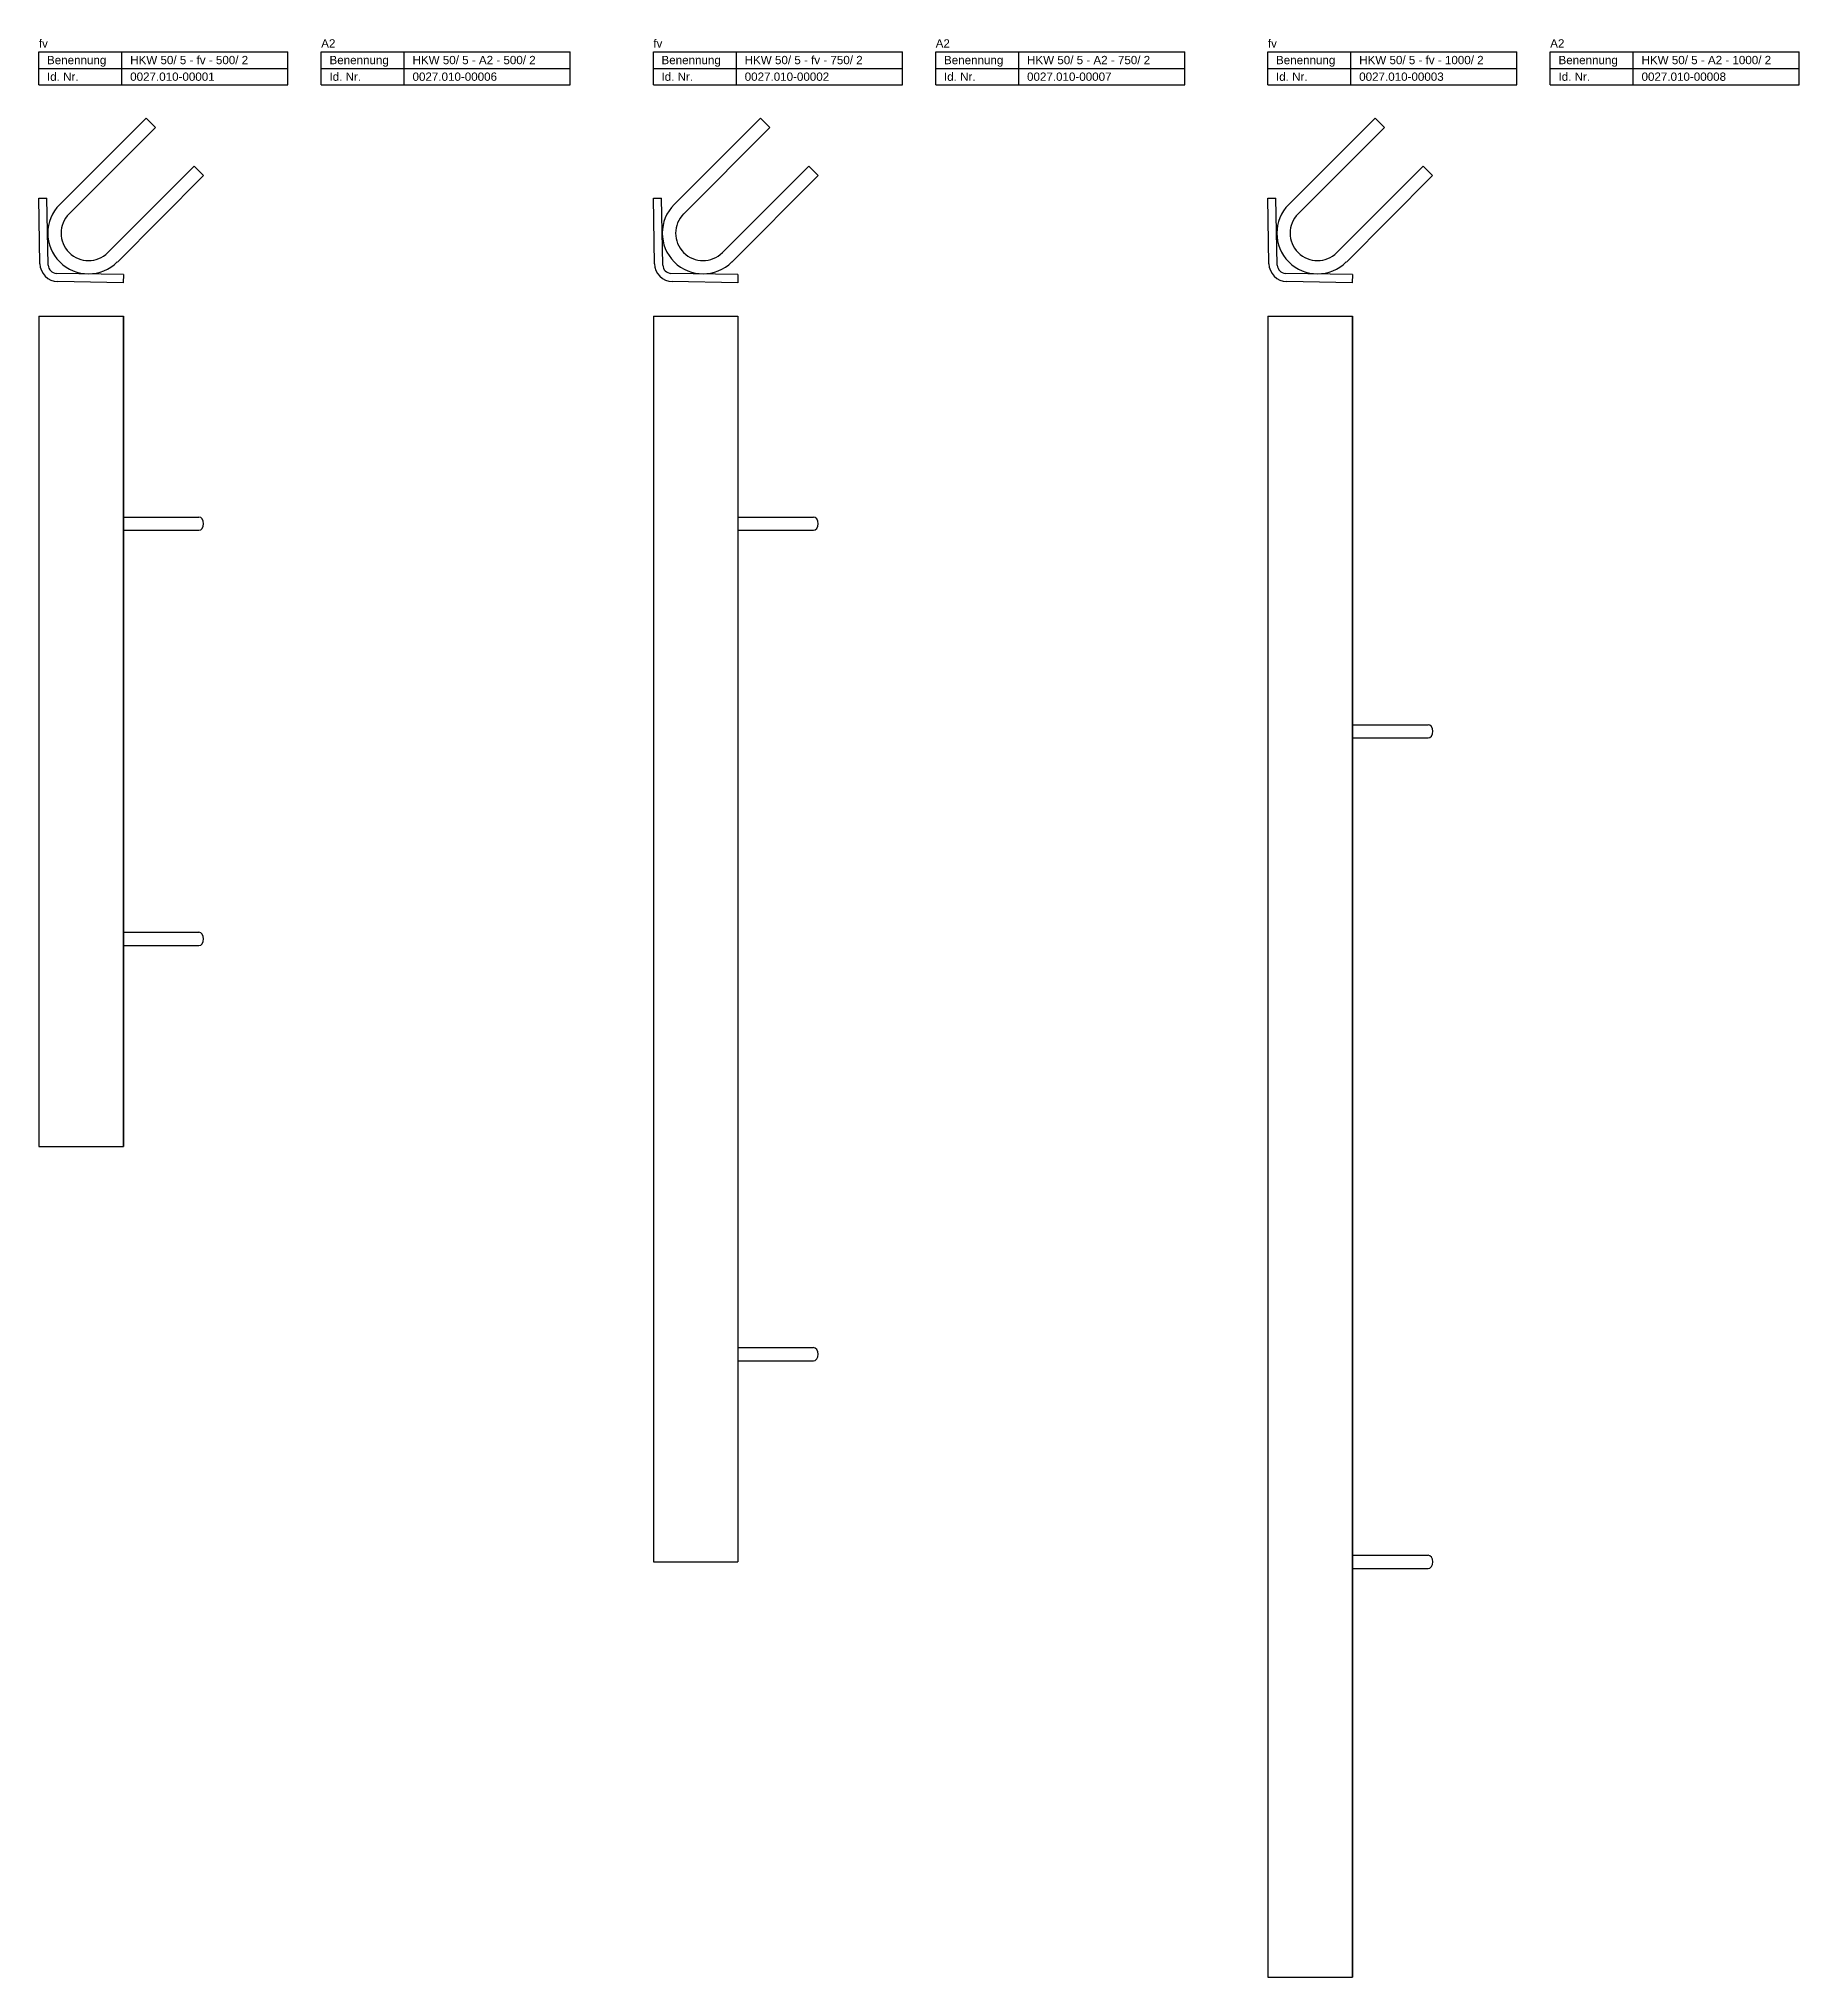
# Model space of a CAD drawing. Header units: millimetres. Extents: x 1092 to 2892, y 407 to 2574.
# Drawn here: x 1092 to 2152, y 1407 to 2574 of the extents above; entities that cross this region are included whole.
import ezdxf

# ---------------------------------------------------------------- set-up
doc = ezdxf.new("R2010")
doc.units = ezdxf.units.MM
doc.header["$LTSCALE"] = 5
doc.layers.add('HALFEN', color=2, linetype='CONTINUOUS')
doc.styles.add('ARIAL50', font='ARIAL.TTF', dxfattribs={"height": 5})

msp = doc.modelspace()

# ---------------------------------------------------------------- texts
at = {"layer": 'HALFEN', "style": 'ARIAL50'}
for s, p in [('fv', (1092.3, 2568.7)), ('A2', (1262.3, 2568.7)), ('fv', (1462.3, 2568.7)), ('A2', (1632.3, 2568.7)), ('fv', (1832.3, 2568.7)), ('A2', (2002.3, 2568.7)), ('Benennung', (1097.2, 2558.7)), ('HKW 50/ 5 - fv - 500/ 2', (1147.3, 2558.7)), ('Benennung', (1267.3, 2558.7)), ('HKW 50/ 5 - A2 - 500/ 2', (1317.3, 2558.7)), ('Benennung', (1467.2, 2558.7)), ('HKW 50/ 5 - fv - 750/ 2', (1517.3, 2558.7)), ('Benennung', (1637.3, 2558.7)), ('HKW 50/ 5 - A2 - 750/ 2', (1687.3, 2558.7)), ('Benennung', (1837.2, 2558.7)), ('HKW 50/ 5 - fv - 1000/ 2', (1887.3, 2558.7)), ('Benennung', (2007.3, 2558.7)), ('HKW 50/ 5 - A2 - 1000/ 2', (2057.3, 2558.7)), ('Id. Nr.', (1097.2, 2548.7)), ('0027.010-00001', (1147.3, 2548.7)), ('Id. Nr.', (1267.3, 2548.7)), ('0027.010-00006', (1317.3, 2548.7)), ('Id. Nr.', (1467.2, 2548.7)), ('0027.010-00002', (1517.3, 2548.7)), ('Id. Nr.', (1637.3, 2548.7)), ('0027.010-00007', (1687.3, 2548.7)), ('Id. Nr.', (1837.2, 2548.7)), ('0027.010-00003', (1887.3, 2548.7)), ('Id. Nr.', (2007.3, 2548.7)), ('0027.010-00008', (2057.3, 2548.7))]:
    msp.add_text(s, height=5, dxfattribs=at).set_placement(p)

# ---------------------------------------------------------------- linework, layer by layer
at = {"layer": 'HALFEN'}
for p, q in [((1092.3, 2566.2), (1242.3, 2566.2)), ((1092.3, 2546.2), (1092.3, 2566.2)), ((1092.3, 2556.2), (1242.3, 2556.2)), ((1142.3, 2546.2), (1142.3, 2566.2)), ((1242.3, 2546.2), (1242.3, 2566.2)), ((1262.3, 2566.2), (1412.3, 2566.2)), ((1262.3, 2546.2), (1262.3, 2566.2)), ((1262.3, 2556.2), (1412.3, 2556.2)), ((1312.3, 2546.2), (1312.3, 2566.2)), ((1412.3, 2546.2), (1412.3, 2566.2)), ((1462.3, 2566.2), (1612.3, 2566.2)), ((1462.3, 2546.2), (1462.3, 2566.2)), ((1462.3, 2556.2), (1612.3, 2556.2)), ((1512.3, 2546.2), (1512.3, 2566.2)), ((1612.3, 2546.2), (1612.3, 2566.2)), ((1632.3, 2566.2), (1782.3, 2566.2)), ((1632.3, 2546.2), (1632.3, 2566.2)), ((1632.3, 2556.2), (1782.3, 2556.2)), ((1682.3, 2546.2), (1682.3, 2566.2)), ((1782.3, 2546.2), (1782.3, 2566.2)), ((1832.3, 2566.2), (1982.3, 2566.2)), ((1832.3, 2546.2), (1832.3, 2566.2)), ((1832.3, 2556.2), (1982.3, 2556.2)), ((1882.3, 2546.2), (1882.3, 2566.2)), ((1982.3, 2546.2), (1982.3, 2566.2)), ((2002.3, 2566.2), (2152.3, 2566.2)), ((2002.3, 2546.2), (2002.3, 2566.2)), ((2002.3, 2556.2), (2152.3, 2556.2)), ((2052.3, 2546.2), (2052.3, 2566.2)), ((2152.3, 2546.2), (2152.3, 2566.2)), ((1092.3, 2546.2), (1242.3, 2546.2)), ((1262.3, 2546.2), (1412.3, 2546.2)), ((1462.3, 2546.2), (1612.3, 2546.2)), ((1632.3, 2546.2), (1782.3, 2546.2)), ((1832.3, 2546.2), (1982.3, 2546.2)), ((2002.3, 2546.2), (2152.3, 2546.2)), ((1104.9, 2474.3), (1156.9, 2526.2)), ((1110.6, 2468.6), (1162.5, 2520.6)), ((1162.5, 2520.6), (1156.9, 2526.2)), ((1474.9, 2474.3), (1526.9, 2526.2)), ((1480.6, 2468.6), (1532.5, 2520.6)), ((1532.5, 2520.6), (1526.9, 2526.2)), ((1844.9, 2474.3), (1896.9, 2526.2)), ((1850.6, 2468.6), (1902.5, 2520.6)), ((1902.5, 2520.6), (1896.9, 2526.2)), ((1133.9, 2445.3), (1185.9, 2497.3)), ((1191.5, 2491.6), (1185.9, 2497.3)), ((1503.9, 2445.3), (1555.9, 2497.3)), ((1561.5, 2491.6), (1555.9, 2497.3)), ((1873.9, 2445.3), (1925.9, 2497.3)), ((1931.5, 2491.6), (1925.9, 2497.3)), ((1139.6, 2439.6), (1191.5, 2491.6)), ((1509.6, 2439.6), (1561.5, 2491.6)), ((1879.6, 2439.6), (1931.5, 2491.6)), ((1092.3, 2478), (1097.2, 2478)), ((1092.9, 2438.6), (1092.3, 2478)), ((1098, 2437.7), (1097.2, 2478)), ((1462.9, 2438.6), (1462.3, 2478)), ((1462.3, 2478), (1467.2, 2478)), ((1468, 2437.7), (1467.2, 2478)), ((1832.9, 2438.6), (1832.3, 2478)), ((1832.3, 2478), (1837.2, 2478)), ((1838, 2437.7), (1837.2, 2478)), ((1143.2, 2432.1), (1102.9, 2432.8)), ((1143.1, 2427.1), (1103.7, 2427.8)), ((1143.2, 2432.1), (1143.1, 2427.1)), ((1513.2, 2432.1), (1472.9, 2432.8)), ((1513.1, 2427.1), (1473.7, 2427.8)), ((1513.2, 2432.1), (1513.1, 2427.1)), ((1883.2, 2432.1), (1842.9, 2432.8)), ((1883.1, 2427.1), (1843.7, 2427.8)), ((1883.2, 2432.1), (1883.1, 2427.1)), ((1092.3, 2407.1), (1092.3, 1907.1)), ((1092.3, 2407.1), (1143.2, 2407.1)), ((1143.1, 2407.1), (1143.1, 1907.1)), ((1143.2, 2407.1), (1143.2, 1907.1)), ((1462.3, 2407.1), (1513.2, 2407.1)), ((1462.3, 2407.1), (1462.3, 1657.1)), ((1513.1, 2407.1), (1513.1, 1657.1)), ((1513.2, 2407.1), (1513.2, 1657.1)), ((1832.3, 2407.1), (1832.3, 1407.1)), ((1832.3, 2407.1), (1883.2, 2407.1)), ((1883.1, 2407.1), (1883.1, 1407.1)), ((1883.2, 2407.1), (1883.2, 1407.1)), ((1143.1, 2286.1), (1188.7, 2286.1)), ((1143.1, 2278.1), (1188.7, 2278.1)), ((1513.1, 2286.1), (1558.7, 2286.1)), ((1513.1, 2278.1), (1558.7, 2278.1)), ((1883.2, 2161.1), (1928.8, 2161.1)), ((1883.2, 2153.1), (1928.8, 2153.1)), ((1143.1, 2036.1), (1188.7, 2036.1)), ((1143.1, 2028.1), (1188.7, 2028.1)), ((1092.3, 1907.1), (1143.2, 1907.1)), ((1513.1, 1786.1), (1558.7, 1786.1)), ((1513.1, 1778.1), (1558.7, 1778.1)), ((1462.3, 1657.1), (1513.2, 1657.1)), ((1883.2, 1661.1), (1928.8, 1661.1)), ((1883.2, 1653.1), (1928.8, 1653.1)), ((1832.3, 1407.1), (1883.2, 1407.1))]:
    msp.add_line(p, q, dxfattribs=at)
for centre, radius, start, end in [((1122.2, 2457), 24.5, 135, 315), ((1492.2, 2457), 24.5, 135, 315), ((1862.2, 2457), 24.5, 135, 315), ((1122.2, 2457), 16.5, 135, 315), ((1492.2, 2457), 16.5, 135, 315), ((1862.2, 2457), 16.5, 135, 315), ((1103.9, 2438.8), 11, 181, 269), ((1103, 2437.8), 5, 181, 269), ((1473.9, 2438.8), 11, 181, 269), ((1473, 2437.8), 5, 181, 269), ((1843.9, 2438.8), 11, 181, 269), ((1843, 2437.8), 5, 181, 269)]:
    msp.add_arc(centre, radius, start, end, dxfattribs=at)
for centre in [(1188.7, 2282.1), (1558.7, 2282.1), (1928.8, 2157.1), (1188.7, 2032.1), (1558.7, 1782.1), (1928.8, 1657.1)]:
    msp.add_ellipse(centre, major_axis=(0, 4), ratio=0.707107, start_param=3.141593, end_param=6.283185, dxfattribs=at)

msp.set_redraw_order([(e.dxf.handle, doc.entitydb.next_handle()) for e in msp.query("TEXT MTEXT ATTDEF DIMENSION ARC_DIMENSION")])  # texts and dimensions are drawn at this point

doc.saveas('drawing.dxf')
